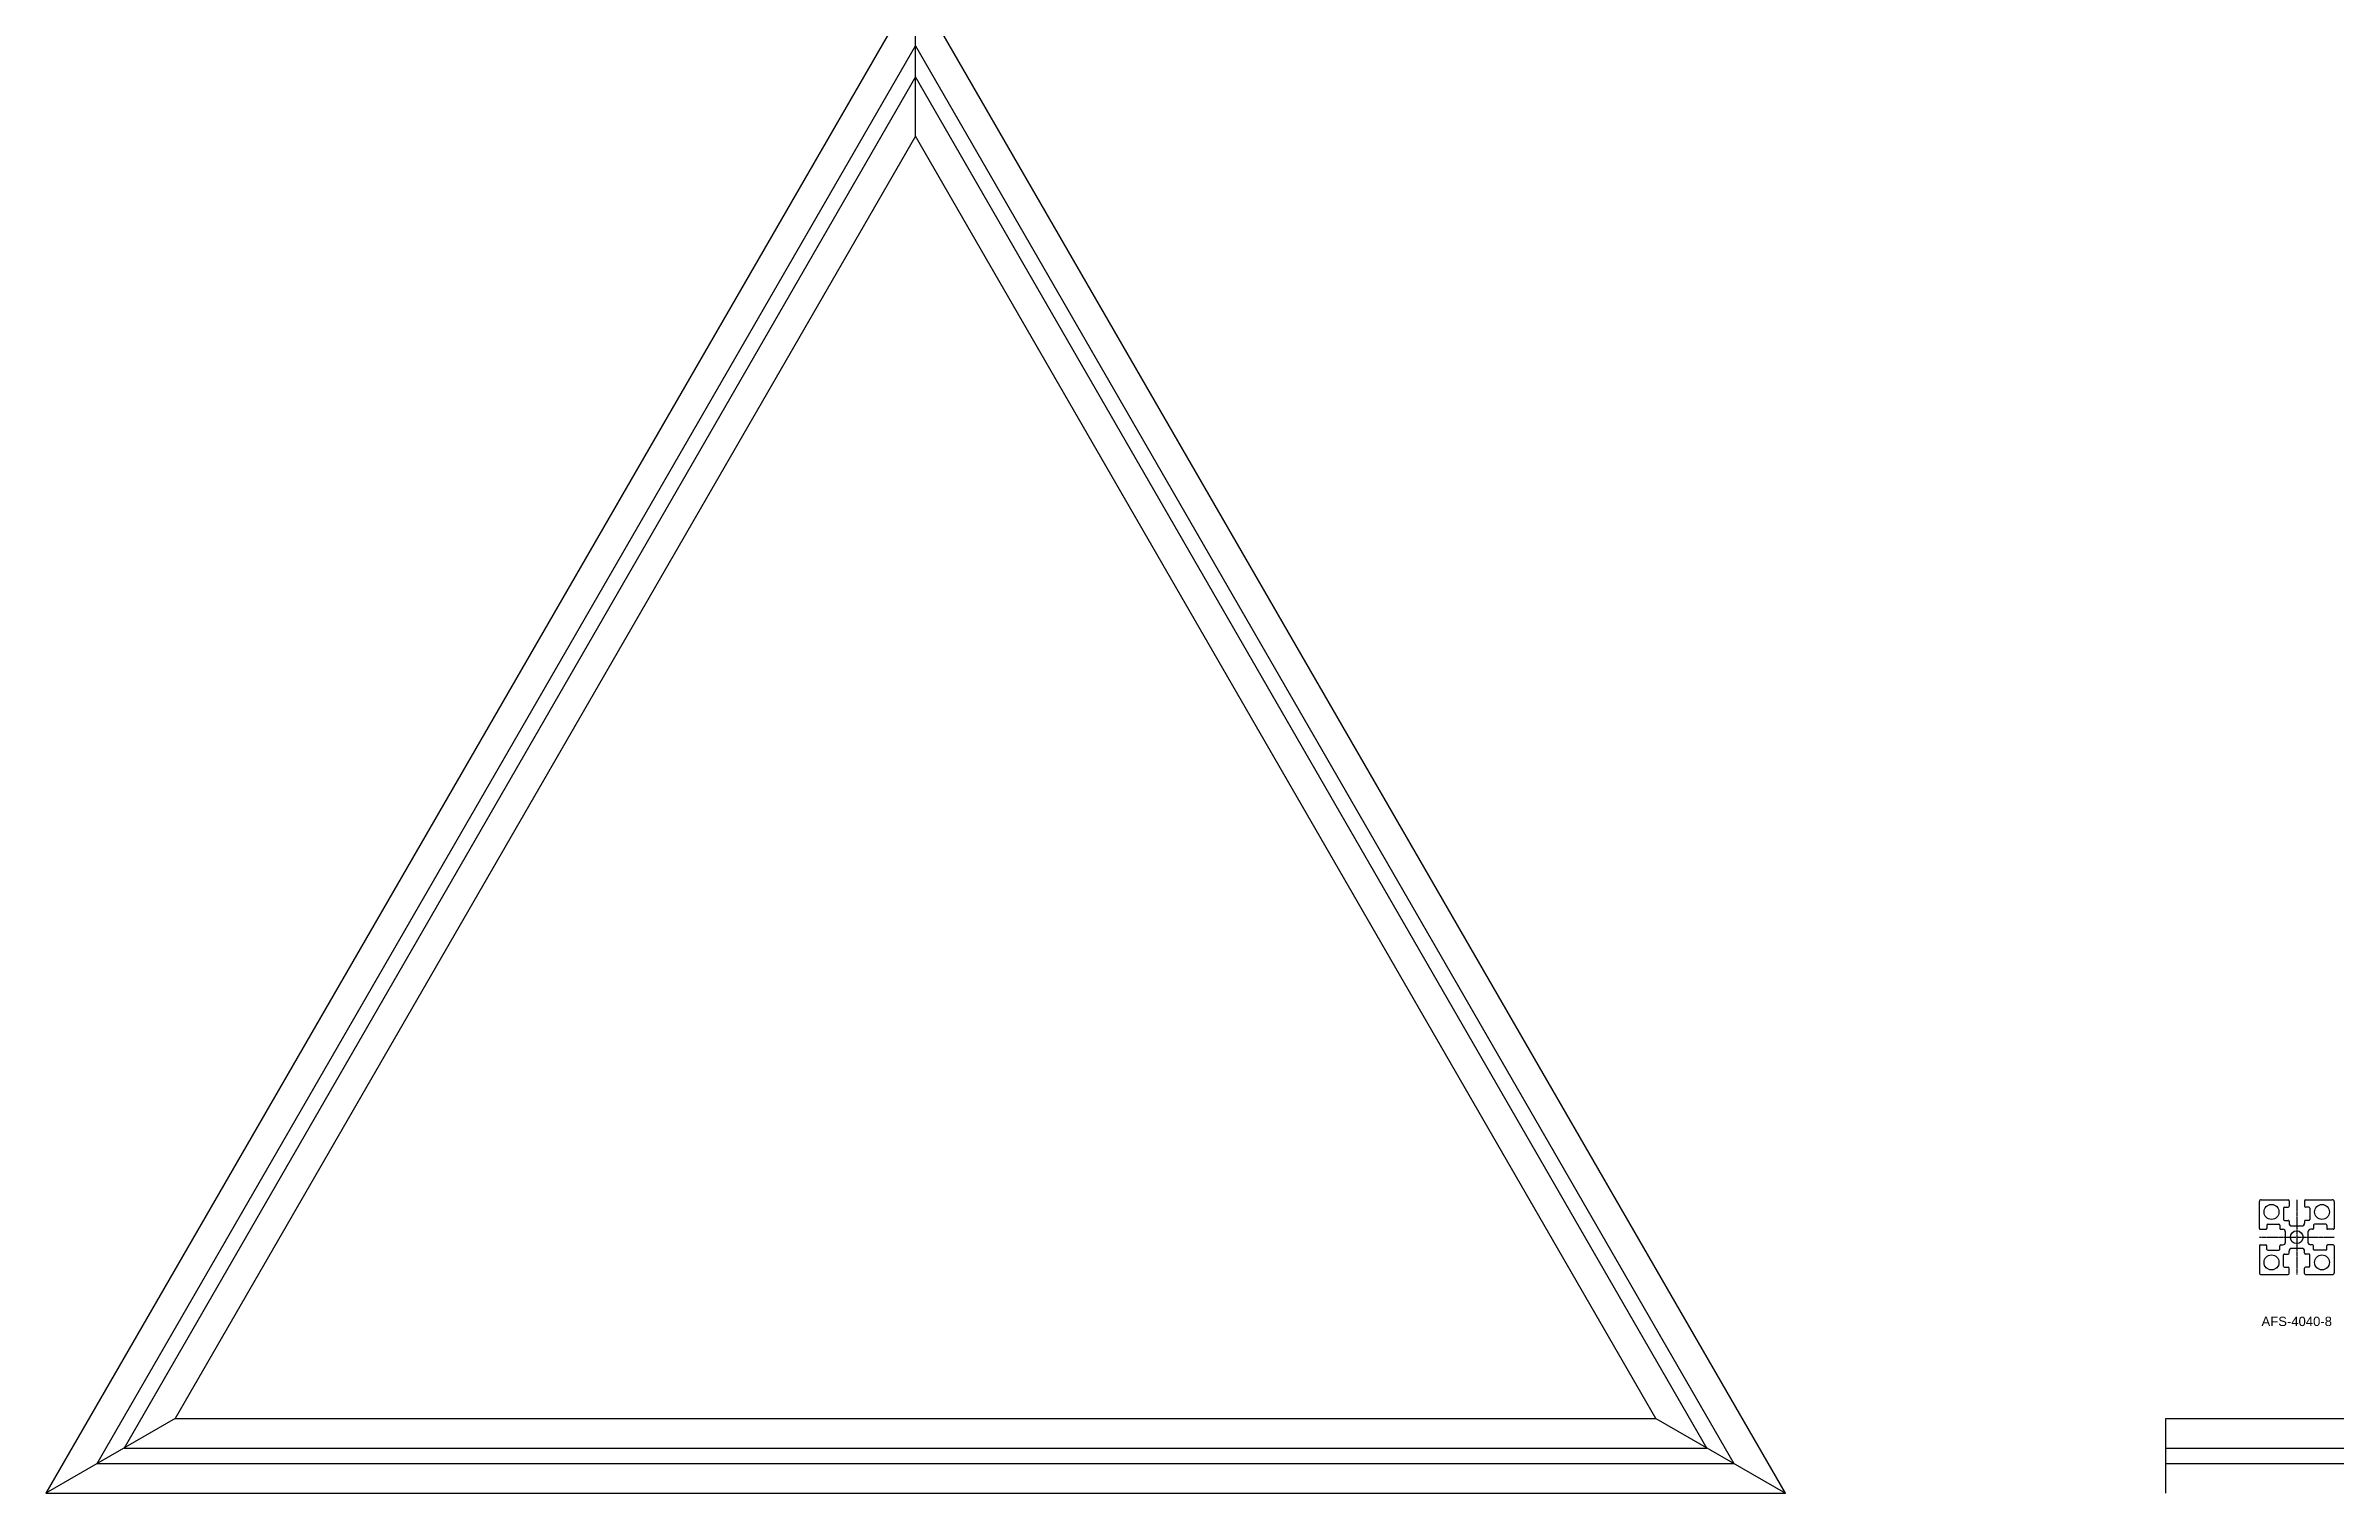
# Model space of a CAD drawing. Header units: millimetres. Extents: x 2762 to 4825, y 1083 to 1888.
# Drawn here: x 2762 to 3985, y 1083 to 1857 of the extents above; entities that cross this region are included whole.
import ezdxf
from ezdxf.enums import TextEntityAlignment as Align

# ---------------------------------------------------------------- set-up
doc = ezdxf.new("R2010")
doc.units = ezdxf.units.MM
doc.linetypes.add('CENTER', pattern=[1.263888, 1, -0.069444, 0.125, -0.069444])
doc.styles.get("Standard").update_dxf_attribs({"font": 'arial.ttf'})

msp = doc.modelspace()

# ---------------------------------------------------------------- texts
at = {"color": 7, "linetype": 'Continuous'}
msp.add_text('AFS-4040-8', height=5, dxfattribs=at).set_placement((3965.1, 1174.9), align=Align.MIDDLE_CENTER)

# ---------------------------------------------------------------- linework, layer by layer
for p, q in [((3226.7, 1888.4), (2761.7, 1083)), ((3691.7, 1083), (3226.7, 1888.4)), ((3226.7, 1808.4), (3226.7, 1888.4)), ((2789.1, 1098.9), (3226.7, 1856.7)), ((3226.7, 1856.7), (3664.2, 1098.9)), ((3226.7, 1840.1), (2803.5, 1107.2)), ((3649.8, 1107.2), (3226.7, 1840.1)), ((3226.7, 1808.4), (2830.9, 1123)), ((3622.4, 1123), (3226.7, 1808.4)), ((2830.9, 1123), (2761.7, 1083)), ((2830.9, 1123), (3622.4, 1123)), ((3622.4, 1123), (3691.7, 1083)), ((3895.1, 1123), (4825.1, 1123)), ((3895.1, 1083), (3895.1, 1123)), ((2803.5, 1107.2), (3649.8, 1107.2)), ((3895.1, 1107.2), (4825.1, 1107.2)), ((2789.1, 1098.9), (3664.2, 1098.9)), ((3895.1, 1098.9), (4825.1, 1098.9)), ((2761.7, 1083), (3691.7, 1083))]:
    msp.add_line(p, q)
at = {"color": 7, "linetype": 'Continuous'}
for p, q in [((3945.1, 1224.6), (3945.1, 1238.9)), ((3946.1, 1239.9), (3960.5, 1239.9)), ((3958.6, 1235.9), (3960.5, 1235.9)), ((3961, 1239.4), (3961, 1236.4)), ((3969.3, 1239.4), (3969.3, 1236.4)), ((3969.8, 1239.9), (3984.1, 1239.9)), ((3971.6, 1235.9), (3969.8, 1235.9)), ((3985.1, 1238.9), (3985.1, 1224.6)), ((3945.6, 1224.1), (3948.6, 1224.1)), ((3949.1, 1226.4), (3949.1, 1224.6)), ((3949.6, 1226.9), (3955.6, 1226.9)), ((3956.1, 1226.4), (3956.1, 1224.6)), ((3956.6, 1224.1), (3957.6, 1224.1)), ((3958.1, 1235.4), (3958.1, 1229.4)), ((3958.6, 1228.9), (3960.5, 1228.9)), ((3961, 1228.4), (3961, 1227.4)), ((3962.5, 1225.9), (3967.8, 1225.9)), ((3969.3, 1228.4), (3969.3, 1227.4)), ((3971.6, 1228.9), (3969.8, 1228.9)), ((3972.1, 1235.4), (3972.1, 1229.4)), ((3973.6, 1224.1), (3972.6, 1224.1)), ((3974.1, 1226.4), (3974.1, 1224.6)), ((3980.6, 1226.9), (3974.6, 1226.9)), ((3981.1, 1226.4), (3981.1, 1224.6)), ((3984.6, 1224.1), (3981.6, 1224.1)), ((3945.1, 1215.3), (3945.1, 1200.9)), ((3945.6, 1215.8), (3948.6, 1215.8)), ((3949.1, 1213.4), (3949.1, 1215.3)), ((3949.6, 1212.9), (3955.6, 1212.9)), ((3956.1, 1213.4), (3956.1, 1215.3)), ((3956.6, 1215.8), (3957.6, 1215.8)), ((3959.1, 1217.3), (3959.1, 1222.6)), ((3961, 1211.4), (3961, 1212.4)), ((3967.8, 1213.9), (3962.5, 1213.9)), ((3969.3, 1211.4), (3969.3, 1212.4)), ((3971.1, 1222.6), (3971.1, 1217.3)), ((3973.6, 1215.8), (3972.6, 1215.8)), ((3974.1, 1213.4), (3974.1, 1215.3)), ((3980.6, 1212.9), (3974.6, 1212.9)), ((3981.1, 1213.4), (3981.1, 1215.3)), ((3984.6, 1215.8), (3981.6, 1215.8)), ((3985.1, 1215.3), (3985.1, 1200.9)), ((3946.1, 1199.9), (3960.5, 1199.9)), ((3958.1, 1204.4), (3958.1, 1210.4)), ((3958.6, 1210.9), (3960.5, 1210.9)), ((3958.6, 1203.9), (3960.5, 1203.9)), ((3961, 1200.4), (3961, 1203.4)), ((3969.3, 1200.4), (3969.3, 1203.4)), ((3971.6, 1210.9), (3969.8, 1210.9)), ((3971.6, 1203.9), (3969.8, 1203.9)), ((3969.8, 1199.9), (3984.1, 1199.9)), ((3972.1, 1204.4), (3972.1, 1210.4))]:
    msp.add_line(p, q, dxfattribs=at)
at = {"color": 5, "linetype": 'CENTER'}
for p, q in [((3965.1, 1239.9), (3965.1, 1199.9)), ((3945.1, 1219.9), (3985.1, 1219.9))]:
    msp.add_line(p, q, dxfattribs=at)
at = {"color": 7, "linetype": 'Continuous'}
for centre, radius in [((3951.6, 1233.4), 4), ((3978.6, 1233.4), 4), ((3965.1, 1219.9), 3.4), ((3951.6, 1206.4), 4), ((3978.6, 1206.4), 4)]:
    msp.add_circle(centre, radius, dxfattribs=at)
for centre, radius, start, end in [((3946.1, 1238.9), 1, 90, 180), ((3958.6, 1235.4), 0.5, 90, 180), ((3960.5, 1239.4), 0.5, 0, 90), ((3960.5, 1236.4), 0.5, 270, 0), ((3969.8, 1239.4), 0.5, 90, 180), ((3969.8, 1236.4), 0.5, 180, 270), ((3971.6, 1235.4), 0.5, 0, 90), ((3984.1, 1238.9), 1, 0, 90), ((3945.6, 1224.6), 0.5, 180, 270), ((3948.6, 1224.6), 0.5, 270, 0), ((3949.6, 1226.4), 0.5, 90, 180), ((3955.6, 1226.4), 0.5, 0, 90), ((3956.6, 1224.6), 0.5, 180, 270), ((3957.6, 1222.6), 1.5, 0, 90), ((3958.6, 1229.4), 0.5, 180, 270), ((3960.5, 1228.4), 0.5, 0, 90), ((3962.5, 1227.4), 1.5, 180, 270), ((3967.8, 1227.4), 1.5, 270, 0), ((3969.8, 1228.4), 0.5, 90, 180), ((3972.6, 1222.6), 1.5, 90, 180), ((3971.6, 1229.4), 0.5, 270, 0), ((3973.6, 1224.6), 0.5, 270, 0), ((3974.6, 1226.4), 0.5, 90, 180), ((3980.6, 1226.4), 0.5, 0, 90), ((3981.6, 1224.6), 0.5, 180, 270), ((3984.6, 1224.6), 0.5, 270, 0), ((3945.6, 1215.3), 0.5, 90, 180), ((3948.6, 1215.3), 0.5, 0, 90), ((3949.6, 1213.4), 0.5, 180, 270), ((3955.6, 1213.4), 0.5, 270, 0), ((3956.6, 1215.3), 0.5, 90, 180), ((3957.6, 1217.3), 1.5, 270, 0), ((3960.5, 1211.4), 0.5, 270, 0), ((3962.5, 1212.4), 1.5, 90, 180), ((3967.8, 1212.4), 1.5, 0, 90), ((3969.8, 1211.4), 0.5, 180, 270), ((3972.6, 1217.3), 1.5, 180, 270), ((3973.6, 1215.3), 0.5, 0, 90), ((3974.6, 1213.4), 0.5, 180, 270), ((3980.6, 1213.4), 0.5, 270, 0), ((3981.6, 1215.3), 0.5, 90, 180), ((3984.6, 1215.3), 0.5, 0, 90), ((3946.1, 1200.9), 1, 180, 270), ((3958.6, 1210.4), 0.5, 90, 180), ((3958.6, 1204.4), 0.5, 180, 270), ((3960.5, 1203.4), 0.5, 0, 90), ((3960.5, 1200.4), 0.5, 270, 0), ((3969.8, 1203.4), 0.5, 90, 180), ((3969.8, 1200.4), 0.5, 180, 270), ((3971.6, 1210.4), 0.5, 0, 90), ((3971.6, 1204.4), 0.5, 270, 0), ((3984.1, 1200.9), 1, 270, 0)]:
    msp.add_arc(centre, radius, start, end, dxfattribs=at)

msp.set_redraw_order([(e.dxf.handle, doc.entitydb.next_handle()) for e in msp.query("TEXT MTEXT ATTDEF DIMENSION ARC_DIMENSION")])  # texts and dimensions are drawn at this point

doc.saveas('drawing.dxf')
